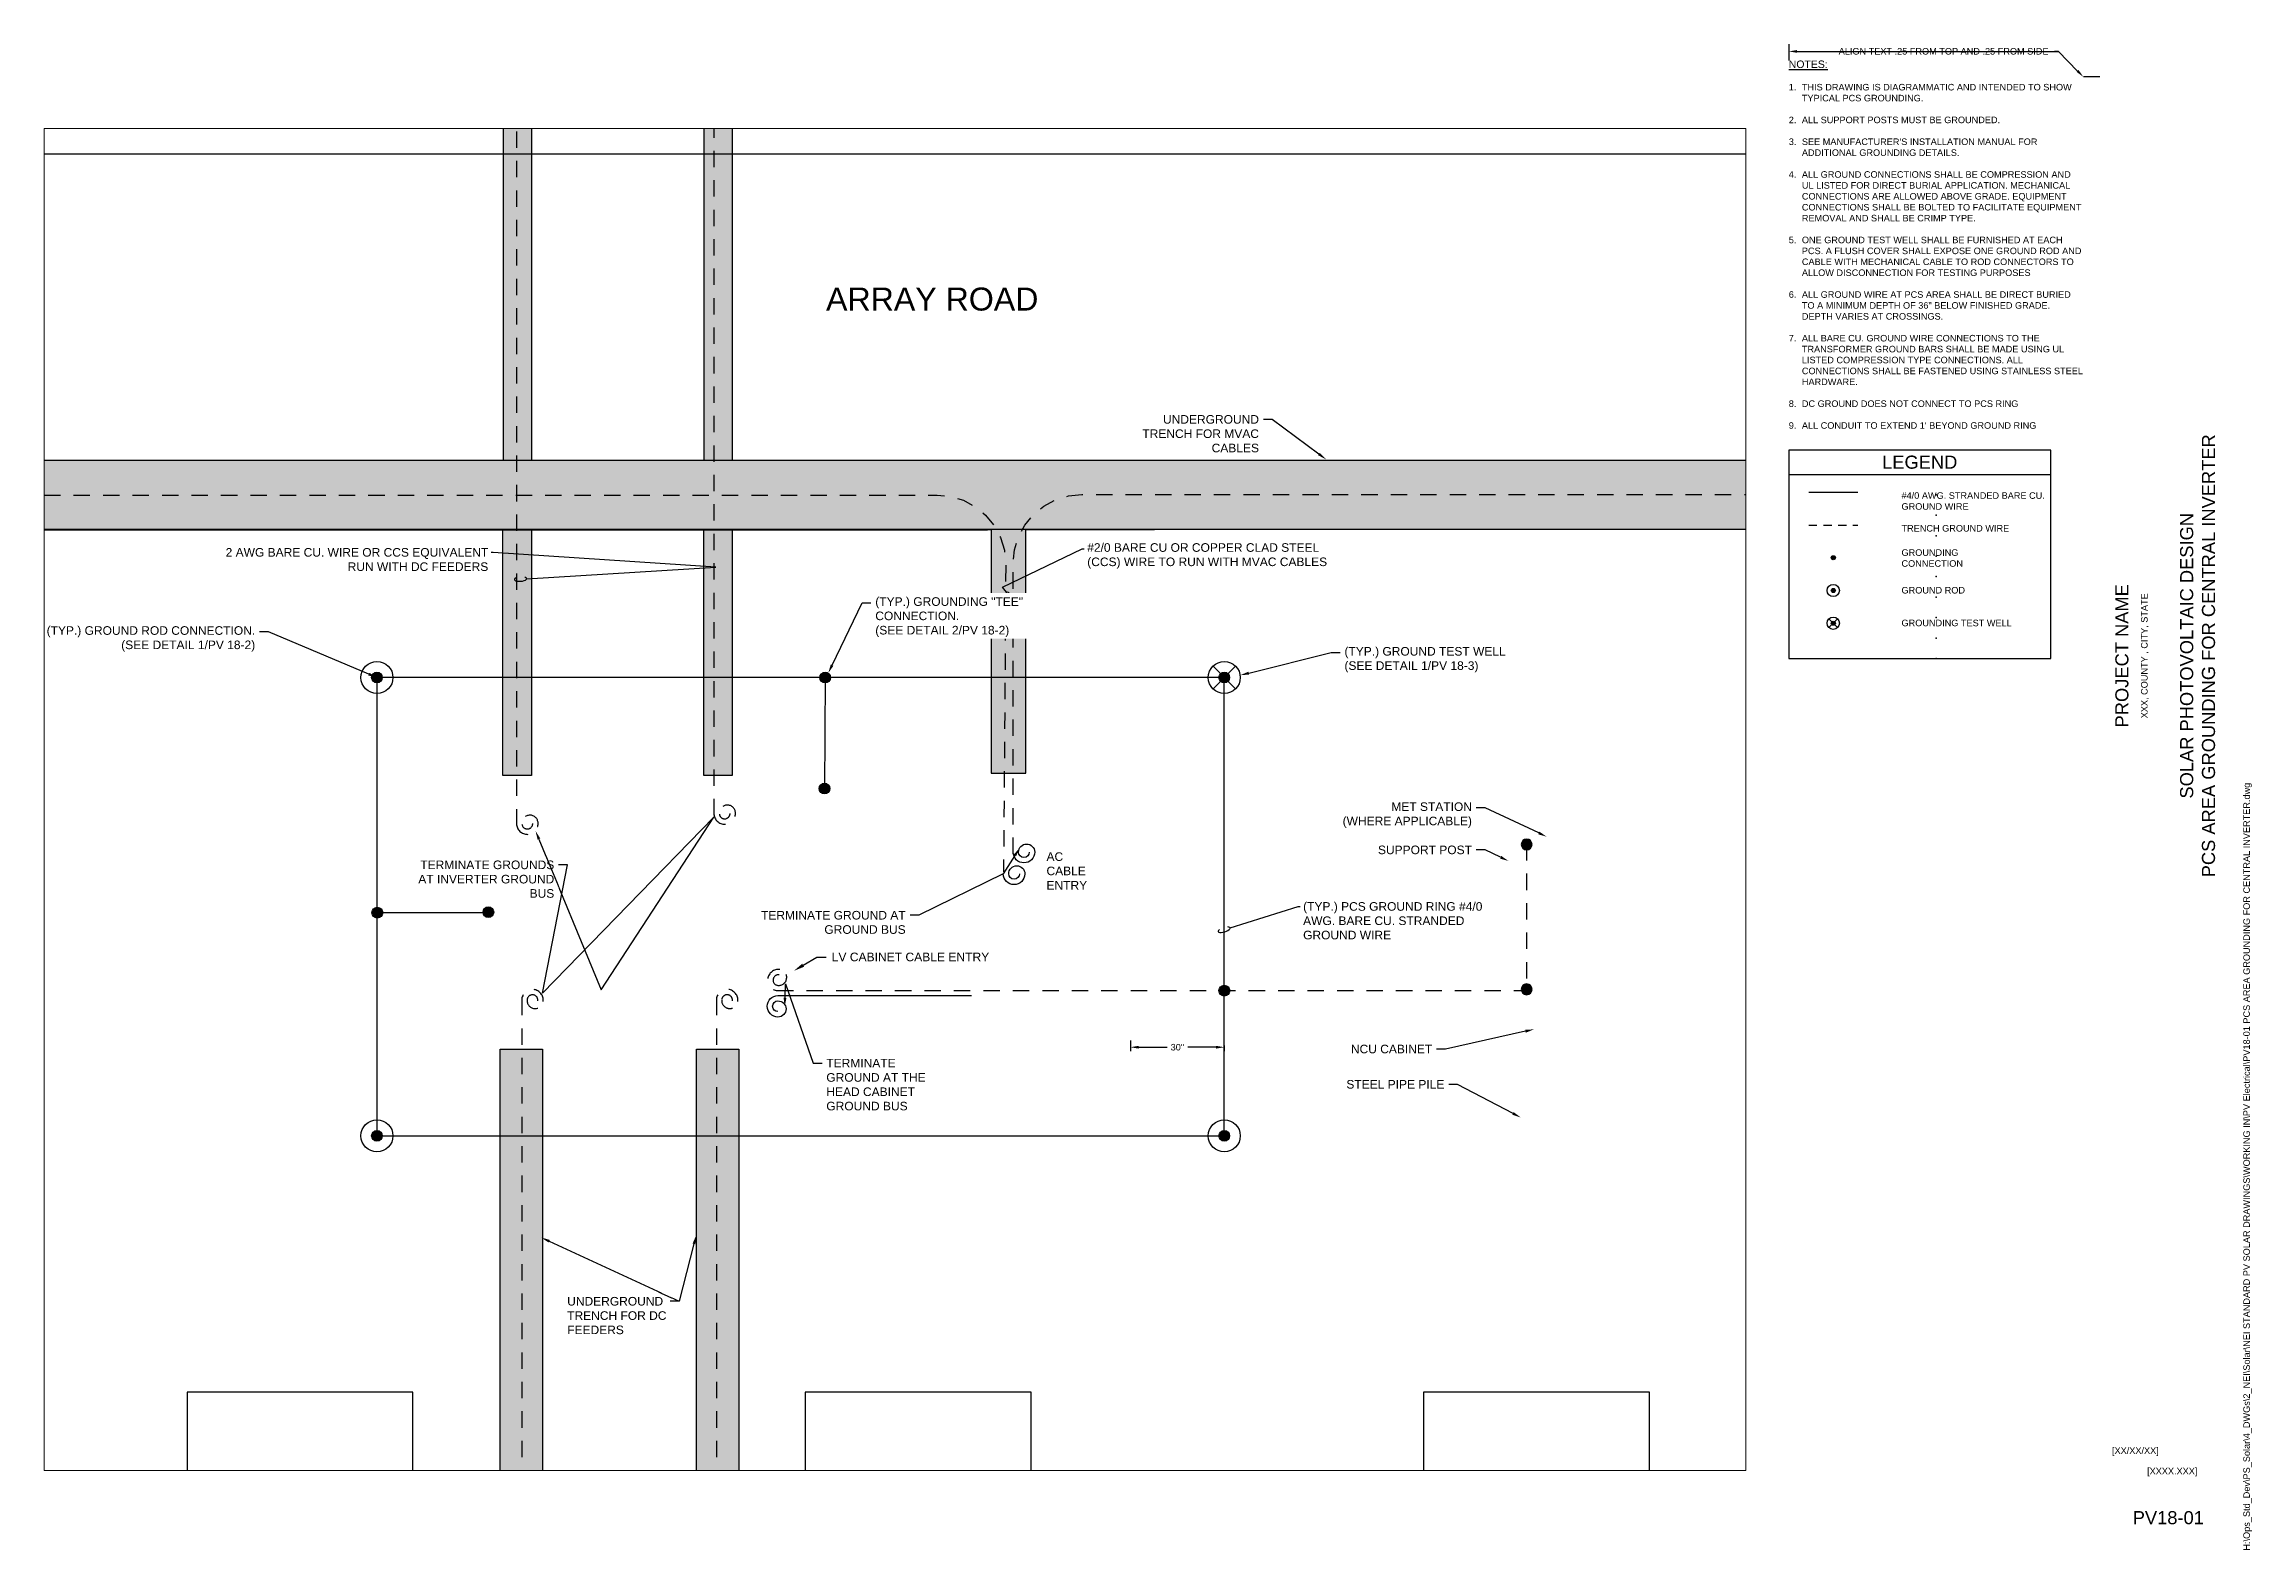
# Paper-space layout 'PV18-01 PCS AREA GROUNDING FOR CENTRAL INVERTER' of a CAD drawing. Header units: feet. Extents: x 1 to 34.7, y 0 to 23.
# The model-space entities are those that its viewports show. They can reach past a viewport. Long polylines and large blocks are cut down to what shows.
import ezdxf
from ezdxf import colors
from ezdxf.entities.mleader import LeaderData, LeaderLine
from ezdxf.enums import TextEntityAlignment as Align
from ezdxf.math import Vec2, Vec3

# ---------------------------------------------------------------- set-up
doc = ezdxf.new("R2010")
doc.units = ezdxf.units.FT
doc.header["$MEASUREMENT"] = 0
doc.linetypes.add('HIDDEN2', pattern=[0.1875, 0.125, -0.0625])
for name, color, linetype in [('C-ARRY-TABL', 253, 'Continuous'), ('E-CABL-UG1', 124, 'HIDDEN2'), ('E-CABL-UG4', 64, 'Continuous'), ('E-GRND', 3, 'Continuous'), ('E-TREN', 6, 'Continuous'), ('E-TREN-HATCH', 254, 'Continuous'), ('G-ANNO-DIMS', 1, 'Continuous'), ('G-ANNO-TEXT', 1, 'Continuous'), ('G-ANNO-TTBL', 1, 'Continuous'), ('G-NOTES', 7, 'Continuous'), ('G-TEXT', 7, 'Continuous')]:
    doc.layers.add(name, color=color, linetype=linetype)
doc.layers.add('G-NPLT', color=67, linetype='Continuous', plot=False)
doc.layers.add('VP', color=31, linetype='Continuous', plot=False)
doc.styles.add('NEI-A', font='arial.ttf')
doc.dimstyles.new('NEI-A', dxfattribs={"dimtxt": 0.1, "dimasz": 0.125, "dimexe": 0.0625, "dimexo": 0.0625, "dimgap": 0.0625, "dimtad": 0, "dimtih": 1, "dimtoh": 1, "dimdec": 4, "dimzin": 3, "dimdsep": 46, "dimlunit": 4, "dimtxsty": 'NEI-A', "dimcen": 0, "dimadec": 0, "dimazin": 0, "dimtfac": 0.75, "dimtdec": 4, "dimtofl": 0, "dimtmove": 0, "dimatfit": 3, "dimfxl": 1, "dimfrac": 1, "dimtolj": 1, "dimtzin": 0, "dimarcsym": 0})

psp = doc.layouts.new('PV18-01 PCS AREA GROUNDING FOR CENTRAL INVERTER')

# ---------------------------------------------------------------- texts
at = {"layer": 'G-ANNO-TEXT', "char_height": 0.1, "attachment_point": 1, "style": 'NEI-A'}
for s, width, gutter_width, heights, insert in [('\\A1;{\\H1.1429x;\\LNOTES:}\\P\\P\\pi-0.2,l0.2,t0.2;1.^ITHIS DRAWING IS DIAGRAMMATIC AND INTENDED TO SHOW TYPICAL PCS GROUNDING. \\P\\pi0,l0,tz;\\P\\pi-0.2,l0.2,t0.2;2.^IALL SUPPORT POSTS MUST BE GROUNDED.\\P\\pi0,l0,tz;\\P\\pi-0.2,l0.2,t0.2;3.^ISEE MANUFACTURER\'S INSTALLATION MANUAL FOR ADDITIONAL GROUNDING DETAILS.\\P\\pi0,l0,tz;\\P\\pi-0.2,l0.2,t0.2;4.^IALL GROUND CONNECTIONS SHALL BE COMPRESSION AND UL LISTED FOR DIRECT BURIAL APPLICATION. MECHANICAL CONNECTIONS ARE ALLOWED ABOVE GRADE. EQUIPMENT CONNECTIONS SHALL BE BOLTED TO FACILITATE EQUIPMENT REMOVAL AND SHALL BE CRIMP TYPE.\\P\\pi0,l0,tz;\\P\\pi-0.2,l0.2,t0.2;5.^IONE GROUND TEST WELL SHALL BE FURNISHED AT EACH PCS. A FLUSH COVER SHALL EXPOSE ONE GROUND ROD AND CABLE WITH MECHANICAL CABLE TO ROD CONNECTORS TO ALLOW DISCONNECTION FOR TESTING PURPOSES\\P\\pi0,l0,tz;\\P\\pi-0.2,l0.2,t0.2;6.^IALL GROUND WIRE AT PCS AREA SHALL BE DIRECT BURIED TO A MINIMUM DEPTH OF 36" BELOW FINISHED GRADE. DEPTH VARIES AT CROSSINGS. \\P\\pi0,l0,tz;\\P\\pi-0.2,l0.2,t0.2;7.^IALL BARE CU. GROUND WIRE CONNECTIONS TO THE TRANSFORMER GROUND BARS SHALL BE MADE USING UL LISTED COMPRESSION TYPE CONNECTIONS. ALL CONNECTIONS SHALL BE FASTENED USING STAINLESS STEEL HARDWARE.\\P\\pi0,l0,tz;\\P\\pi-0.2,l0.2,t0.2;8.^IDC GROUND DOES NOT CONNECT TO PCS RING\\P\\pi0,l0,tz;\\P\\pi-0.2,l0.2,t0.2;9.^IALL CONDUIT TO EXTEND 1\' BEYOND GROUND RING', 4.485819714, 0.9375, [9.8069827], (27.6590911, 22.7605874)), ('#4/0 AWG. STRANDED BARE CU. GROUND WIRE', 2.517438886, 0.546875, [0], (29.3802663, 16.1654356)), ('TRENCH GROUND WIRE', 3.255579909, 0.546875, [0], (29.3802663, 15.6654356)), ('GROUNDING CONNECTION', 1.662277524, 0.546875, [0], (29.3802663, 15.2944454)), ('GROUND ROD', 1.662277524, 0.546875, [0], (29.3802663, 14.7193824)), ('GROUNDING TEST WELL', 1.662277524, 0.546875, [0], (29.3802663, 14.2193824))]:
    psp.add_mtext_dynamic_manual_height_columns(s, width=width, gutter_width=gutter_width, heights=heights, dxfattribs=dict(at, insert=insert))
at = {"layer": 'G-ANNO-TTBL', "style": 'NEI-A'}
psp.add_text('XXX, COUNTY , CITY, STATE', height=0.1, rotation=90, dxfattribs=at).set_placement((33.09698, 13.6679761), align=Align.MIDDLE)
at = {"layer": 'G-ANNO-TTBL', "char_height": 0.2, "attachment_point": 5, "rotation": 90, "style": 'NEI-A'}
for s, width, gutter_width, heights, insert in [('SOLAR PHOTOVOLTAIC DESIGN\\PPCS AREA GROUNDING FOR CENTRAL INVERTER', 6.785694981, 0, [1.3758853], (33.9025976, 13.6679761)), ('PROJECT NAME', 7.884601935, 0.5, [0], (32.74698, 13.6679761))]:
    psp.add_mtext_dynamic_manual_height_columns(s, width=width, gutter_width=gutter_width, heights=heights, dxfattribs=dict(at, insert=insert))
at = {"layer": 'G-ANNO-TTBL', "style": 'NEI-A'}
for s, width, insert, char_height, attachment_point in [('[XX/XX/XX]', 0.854821881, (32.5947443, 1.5125015), 0.1, 4), ('[XXXX.XXX]', 0.854821881, (33.5147664, 1.1995873), 0.1, 5), ('PV18-01', 1.721795291, (33.4545456, 0.5017823), 0.2, 5)]:
    psp.add_mtext_dynamic_manual_height_columns(s, width=width, gutter_width=0.5, heights=[0], dxfattribs=dict(at, insert=insert, char_height=char_height, attachment_point=attachment_point))
at = {"layer": 'G-NPLT', "insert": (34.6000002, 0), "char_height": 0.1, "width": 13.971680785, "attachment_point": 1, "rotation": 90, "style": 'NEI-A'}
psp.add_mtext('H:\\\\Ops_Std_Dev\\\\PS_Solar\\\\4_DWGs\\\\2_NEI\\\\Solar\\\\NEI STANDARD PV SOLAR DRAWINGS\\\\WORKING IN\\\\PV Electrical\\\\PV18-01 PCS AREA GROUNDING FOR CENTRAL INVERTER.dwg', dxfattribs=at)

msp = doc.modelspace()

# ---------------------------------------------------------------- blocks, each defined once
blk = doc.blocks.new('GRND_ROD')
at = {"linetype": 'Continuous'}
h = blk.add_hatch(color=256, dxfattribs=at)
edge = h.paths.add_edge_path()
edge.add_arc((0, 0), 0.0312, 0, 360)
for radius in [0.0937, 0.0312]:
    blk.add_circle((0, 0), radius, dxfattribs=at)
blk = doc.blocks.new('GRND_TEST_WELL')
at = {"linetype": 'Continuous'}
h = blk.add_hatch(color=256, dxfattribs=at)
edge = h.paths.add_edge_path()
edge.add_arc((0, 0), 0.0312, 0, 360)
for p, q in [((-0.066, 0.066), (0.066, -0.066)), ((-0.066, -0.066), (0.066, 0.066))]:
    blk.add_line(p, q, dxfattribs=at)
for radius in [0.0937, 0.0312]:
    blk.add_circle((0, 0), radius, dxfattribs=at)
blk = doc.blocks.new('*D10')
at = {"layer": 'Defpoints', "color": 0, "transparency": 16777216}
for p in [(17.607, 7.855), (19.04, 7.78), (19.04, 7.689)]:
    blk.add_point(p, dxfattribs=at)
at = {"layer": 'G-ANNO-DIMS', "color": 0, "lineweight": -2, "transparency": 16777216}
for p, q in [((17.607, 7.793), (17.607, 7.627)), ((17.732, 7.689), (18.165, 7.689)), ((18.915, 7.689), (18.482, 7.689)), ((19.04, 7.717), (19.04, 7.627))]:
    blk.add_line(p, q, dxfattribs=at)
at = {"layer": 'G-ANNO-DIMS', "color": 0, "transparency": 16777216}
for points in [[(17.732, 7.71), (17.732, 7.668), (17.607, 7.689)], [(18.915, 7.71), (18.915, 7.668), (19.04, 7.689)]]:
    blk.add_solid(points, dxfattribs=at)
at = {"layer": 'G-ANNO-DIMS', "color": 0, "transparency": 16777216, "insert": (18.323, 7.689), "char_height": 0.1, "attachment_point": 5, "style": 'NEI-A'}
blk.add_mtext('\\A1;30"', dxfattribs=at)
blk = doc.blocks.new('*U9')
blk.add_lwpolyline([(-2, -3.1825), (2, -3.1825), (2, 0), (-2, 0)], close=True)
blk.add_lwpolyline([(-2, -0.37), (2, -0.37)])
at = {"layer": 'G-NPLT'}
for p in [(0.25, -0.6825), (0.25, -0.995), (0.25, -1.3075), (0.25, -1.62), (0.25, -1.9325), (0.25, -2.245), (0.25, -2.5575), (0.25, -2.87), (0.25, -3.1825)]:
    blk.add_point(p, dxfattribs=at)
at = {"layer": 'G-ANNO-TEXT', "insert": (0, -0.185), "char_height": 0.2, "attachment_point": 5, "style": 'NEI-A'}
blk.add_mtext_dynamic_manual_height_columns('LEGEND', width=3.607448, gutter_width=0.625, heights=[0], dxfattribs=at)
blk = doc.blocks.new('_Dot')
at = {"color": 0, "linetype": 'ByBlock', "lineweight": -2}
blk.add_line((-0.5, 0), (-1, 0), dxfattribs=at)
at = {"color": 0, "linetype": 'ByBlock', "const_width": 0.5}
blk.add_lwpolyline([(-0.25, 0, 1), (0.25, 0, 1)], format="xyb", close=True, dxfattribs=at)
blk = doc.blocks.new('GRND_CONNECTION')
at = {"linetype": 'Continuous'}
h = blk.add_hatch(color=256, dxfattribs=at)
edge = h.paths.add_edge_path()
edge.add_arc((0, 0), 0.0312, 0, 360)
blk.add_circle((0, 0), 0.0312, dxfattribs=at)
blk = doc.blocks.new('Equipment Callout Arrowhead .75')
at = {"color": 0}
blk.add_ellipse((-0.25, 0), major_axis=(0.743, 0), ratio=0.350959, start_param=-0.80282, end_param=3.944413, dxfattribs=at)
blk = doc.blocks.new('Coil Spare')
at = {"color": 64}
for centre, radius, start, end in [((0.125, 0), 0.125, 0, 180), ((0.125, 0), 0.0625, 0, 180), ((0.15625, 0), 0.09375, 180, 0)]:
    blk.add_arc(centre, radius, start, end, dxfattribs=at)

# ---------------------------------------------------------------- dimensions: what is measured, and where the dimension line sits
at = {"layer": 'G-ANNO-DIMS'}
dim = psp.add_linear_dim(base=(19.0397199, 7.6891604), p1=(17.6071142, 7.8551387), p2=(19.0397199, 7.7798182), text='30"', dimstyle='NEI-A', override={"dimlfac": -32.125191}, dxfattribs=at)
dim.commit()
dim.dimension.update_dxf_attribs({"geometry": '*D10', "text_midpoint": (18.3234171, 7.6891604)})

# ---------------------------------------------------------------- hatches: boundary and pattern name
at = {"layer": 'E-TREN-HATCH'}
h = msp.add_hatch(color=256, dxfattribs=at)
h.dxf.hatch_style = 1
h.paths.add_polyline_path([(1699.604, 3667.302), (1698.748, 3667.302), (1698.748, 3639.43), (1699.604, 3639.43)])
h = msp.add_hatch(color=256, dxfattribs=at)
h.dxf.hatch_style = 1
h.paths.add_polyline_path([(1698.52, 3631.078), (1698.52, 3601.075), (1699.813, 3601.075), (1699.813, 3631.078)])

# ---------------------------------------------------------------- linework, layer by layer
at = {"layer": 'E-TREN'}
msp.add_lwpolyline([(1699.603, 3646.944), (1699.603, 3639.429), (1698.744, 3639.429), (1698.744, 3646.935)], dxfattribs=at)
msp.add_lwpolyline([(1698.52, 3631.062), (1699.813, 3631.062), (1699.813, 3601.086), (1698.52, 3601.086)], close=True, dxfattribs=at)

# ---------------------------------------------------------------- next in the draw order: leaders
at = {"layer": 'G-TEXT', "color": 253}
ml = msp.add_multileader_mtext('Standard', dxfattribs=at)
ml.set_content('ARRAY ROAD', color=253, style='NEI-A')
ml.set_leader_properties()
ml.set_arrow_properties(name='DOT')
ml.build(insert=Vec2(0, 0))
ml.multileader.update_dxf_attribs({"dogleg_length": 0.36, "arrow_head_size": 0.351})
ctx = ml.context
ctx.base_point, ctx.char_height, ctx.arrow_head_size, ctx.landing_gap_size, ctx.plane_origin = Vec3(1703.182, 4020.805), 0.7021, 0.351, 0.00546, Vec3(1699.076, 4015.835)
notes = []
notes.append((ctx, [(0, (0, 0, 0), (0, 0), (1, 0), 1, [])]))
ctx.mtext.insert, ctx.mtext.width, ctx.mtext.flow_direction = Vec3(1703.187, 4021.162), 6.44019, 5
ctx.mtext.has_bg_fill, ctx.mtext.bg_color, ctx.mtext.bg_scale_factor, ctx.mtext.bg_transparency, ctx.mtext.use_window_bg_color = 1, -1073741824, 1.5, 0, 1
for ctx, leaders in notes:
    for number, flags, end, landing, length, lines in leaders:
        leader = LeaderData()
        leader.index, (leader.has_last_leader_line, leader.has_dogleg_vector, leader.attachment_direction) = number, flags
        leader.last_leader_point, leader.dogleg_vector, leader.dogleg_length = Vec3(end), Vec3(landing), length
        for number, points, colour, breaks in lines:
            line = LeaderLine()
            line.index, line.vertices, line.color, line.breaks = number, Vec3.list(points), colors.encode_raw_color(colour), breaks
            leader.lines.append(line)
        ctx.leaders.append(leader)

# ---------------------------------------------------------------- next in the draw order: leaders
ml = msp.add_multileader_mtext('Standard', dxfattribs=at)
ml.set_content('ARRAY ROAD', color=253, style='NEI-A')
ml.set_leader_properties()
ml.set_arrow_properties(name='DOT')
ml.build(insert=Vec2(0, 0))
ml.multileader.update_dxf_attribs({"dogleg_length": 0.36, "arrow_head_size": 0.351})
ctx = ml.context
ctx.base_point, ctx.char_height, ctx.arrow_head_size, ctx.landing_gap_size, ctx.plane_origin = Vec3(1856.872, 3971.368), 0.7021, 0.351, 0.00546, Vec3(1852.766, 3966.398)
notes = []
notes.append((ctx, [(0, (0, 0, 0), (0, 0), (1, 0), 1, [])]))
ctx.mtext.insert, ctx.mtext.width, ctx.mtext.flow_direction = Vec3(1856.877, 3971.725), 6.44019, 5
ctx.mtext.has_bg_fill, ctx.mtext.bg_color, ctx.mtext.bg_scale_factor, ctx.mtext.bg_transparency, ctx.mtext.use_window_bg_color = 1, -1073741824, 1.5, 0, 1
for ctx, leaders in notes:
    for number, flags, end, landing, length, lines in leaders:
        leader = LeaderData()
        leader.index, (leader.has_last_leader_line, leader.has_dogleg_vector, leader.attachment_direction) = number, flags
        leader.last_leader_point, leader.dogleg_vector, leader.dogleg_length = Vec3(end), Vec3(landing), length
        for number, points, colour, breaks in lines:
            line = LeaderLine()
            line.index, line.vertices, line.color, line.breaks = number, Vec3.list(points), colors.encode_raw_color(colour), breaks
            leader.lines.append(line)
        ctx.leaders.append(leader)

# ---------------------------------------------------------------- next in the draw order: leaders
ml = msp.add_multileader_mtext('Standard', dxfattribs=at)
ml.set_content('ARRAY ROAD', color=253, style='NEI-A')
ml.set_leader_properties()
ml.set_arrow_properties(name='DOT')
ml.build(insert=Vec2(0, 0))
ml.multileader.update_dxf_attribs({"dogleg_length": 0.36, "arrow_head_size": 0.351})
ctx = ml.context
ctx.base_point, ctx.char_height, ctx.arrow_head_size, ctx.landing_gap_size, ctx.plane_origin = Vec3(1853.255, 4342.653), 0.7021, 0.351, 0.00546, Vec3(1849.149, 4337.684)
notes = []
notes.append((ctx, [(0, (0, 0, 0), (0, 0), (1, 0), 1, [])]))
ctx.mtext.insert, ctx.mtext.width, ctx.mtext.flow_direction = Vec3(1853.26, 4343.01), 6.44019, 5
ctx.mtext.has_bg_fill, ctx.mtext.bg_color, ctx.mtext.bg_scale_factor, ctx.mtext.bg_transparency, ctx.mtext.use_window_bg_color = 1, -1073741824, 1.5, 0, 1
for ctx, leaders in notes:
    for number, flags, end, landing, length, lines in leaders:
        leader = LeaderData()
        leader.index, (leader.has_last_leader_line, leader.has_dogleg_vector, leader.attachment_direction) = number, flags
        leader.last_leader_point, leader.dogleg_vector, leader.dogleg_length = Vec3(end), Vec3(landing), length
        for number, points, colour, breaks in lines:
            line = LeaderLine()
            line.index, line.vertices, line.color, line.breaks = number, Vec3.list(points), colors.encode_raw_color(colour), breaks
            leader.lines.append(line)
        ctx.leaders.append(leader)

# ---------------------------------------------------------------- next in the draw order: leaders
ml = msp.add_multileader_mtext('Standard', dxfattribs=at)
ml.set_content('ARRAY ROAD', color=253, style='NEI-A')
ml.set_leader_properties()
ml.set_arrow_properties(name='DOT')
ml.build(insert=Vec2(0, 0))
ml.multileader.update_dxf_attribs({"dogleg_length": 0.36, "arrow_head_size": 0.351})
ctx = ml.context
ctx.base_point, ctx.char_height, ctx.arrow_head_size, ctx.landing_gap_size, ctx.plane_origin = Vec3(1856.872, 4342.653), 0.7021, 0.351, 0.00546, Vec3(1852.766, 4337.684)
notes = []
notes.append((ctx, [(0, (0, 0, 0), (0, 0), (1, 0), 1, [])]))
ctx.mtext.insert, ctx.mtext.width, ctx.mtext.flow_direction = Vec3(1856.877, 4343.01), 6.44019, 5
ctx.mtext.has_bg_fill, ctx.mtext.bg_color, ctx.mtext.bg_scale_factor, ctx.mtext.bg_transparency, ctx.mtext.use_window_bg_color = 1, -1073741824, 1.5, 0, 1
for ctx, leaders in notes:
    for number, flags, end, landing, length, lines in leaders:
        leader = LeaderData()
        leader.index, (leader.has_last_leader_line, leader.has_dogleg_vector, leader.attachment_direction) = number, flags
        leader.last_leader_point, leader.dogleg_vector, leader.dogleg_length = Vec3(end), Vec3(landing), length
        for number, points, colour, breaks in lines:
            line = LeaderLine()
            line.index, line.vertices, line.color, line.breaks = number, Vec3.list(points), colors.encode_raw_color(colour), breaks
            leader.lines.append(line)
        ctx.leaders.append(leader)

# ---------------------------------------------------------------- next in the draw order: leaders
ml = msp.add_multileader_mtext('Standard', dxfattribs=at)
ml.set_content('ARRAY ROAD', color=253, style='NEI-A')
ml.set_leader_properties()
ml.set_arrow_properties(name='DOT')
ml.build(insert=Vec2(0, 0))
ml.multileader.update_dxf_attribs({"dogleg_length": 0.36, "arrow_head_size": 0.351})
ctx = ml.context
ctx.base_point, ctx.char_height, ctx.arrow_head_size, ctx.landing_gap_size, ctx.plane_origin = Vec3(1861.165, 4206.775), 0.7021, 0.351, 0.00546, Vec3(1857.059, 4201.806)
notes = []
notes.append((ctx, [(0, (0, 0, 0), (0, 0), (1, 0), 1, [])]))
ctx.mtext.insert, ctx.mtext.width, ctx.mtext.flow_direction = Vec3(1861.17, 4207.132), 6.44019, 5
ctx.mtext.has_bg_fill, ctx.mtext.bg_color, ctx.mtext.bg_scale_factor, ctx.mtext.bg_transparency, ctx.mtext.use_window_bg_color = 1, -1073741824, 1.5, 0, 1
for ctx, leaders in notes:
    for number, flags, end, landing, length, lines in leaders:
        leader = LeaderData()
        leader.index, (leader.has_last_leader_line, leader.has_dogleg_vector, leader.attachment_direction) = number, flags
        leader.last_leader_point, leader.dogleg_vector, leader.dogleg_length = Vec3(end), Vec3(landing), length
        for number, points, colour, breaks in lines:
            line = LeaderLine()
            line.index, line.vertices, line.color, line.breaks = number, Vec3.list(points), colors.encode_raw_color(colour), breaks
            leader.lines.append(line)
        ctx.leaders.append(leader)

# ---------------------------------------------------------------- next in the draw order: leaders
ml = msp.add_multileader_mtext('Standard', dxfattribs=at)
ml.set_content('ARRAY ROAD', color=253, style='NEI-A')
ml.set_leader_properties()
ml.set_arrow_properties(name='DOT')
ml.build(insert=Vec2(0, 0))
ml.multileader.update_dxf_attribs({"dogleg_length": 0.36, "arrow_head_size": 0.351})
ctx = ml.context
ctx.base_point, ctx.char_height, ctx.arrow_head_size, ctx.landing_gap_size, ctx.plane_origin = Vec3(1768.587, 4346.709), 0.7021, 0.351, 0.00546, Vec3(1764.481, 4341.74)
notes = []
notes.append((ctx, [(0, (0, 0, 0), (0, 0), (1, 0), 1, [])]))
ctx.mtext.insert, ctx.mtext.width, ctx.mtext.flow_direction = Vec3(1768.592, 4347.066), 6.44019, 5
ctx.mtext.has_bg_fill, ctx.mtext.bg_color, ctx.mtext.bg_scale_factor, ctx.mtext.bg_transparency, ctx.mtext.use_window_bg_color = 1, -1073741824, 1.5, 0, 1
for ctx, leaders in notes:
    for number, flags, end, landing, length, lines in leaders:
        leader = LeaderData()
        leader.index, (leader.has_last_leader_line, leader.has_dogleg_vector, leader.attachment_direction) = number, flags
        leader.last_leader_point, leader.dogleg_vector, leader.dogleg_length = Vec3(end), Vec3(landing), length
        for number, points, colour, breaks in lines:
            line = LeaderLine()
            line.index, line.vertices, line.color, line.breaks = number, Vec3.list(points), colors.encode_raw_color(colour), breaks
            leader.lines.append(line)
        ctx.leaders.append(leader)

# ---------------------------------------------------------------- next in the draw order: leaders
ml = msp.add_multileader_mtext('Standard', dxfattribs=at)
ml.set_content('ARRAY ROAD', color=253, style='NEI-A')
ml.set_leader_properties()
ml.set_arrow_properties(name='DOT')
ml.build(insert=Vec2(0, 0))
ml.multileader.update_dxf_attribs({"dogleg_length": 0.36, "arrow_head_size": 0.351})
ctx = ml.context
ctx.base_point, ctx.char_height, ctx.arrow_head_size, ctx.landing_gap_size, ctx.plane_origin = Vec3(1707.094, 4205.12), 0.7021, 0.351, 0.00546, Vec3(1702.988, 4200.151)
notes = []
notes.append((ctx, [(0, (0, 0, 0), (0, 0), (1, 0), 1, [])]))
ctx.mtext.insert, ctx.mtext.width, ctx.mtext.flow_direction = Vec3(1707.099, 4205.477), 6.44019, 5
ctx.mtext.has_bg_fill, ctx.mtext.bg_color, ctx.mtext.bg_scale_factor, ctx.mtext.bg_transparency, ctx.mtext.use_window_bg_color = 1, -1073741824, 1.5, 0, 1
for ctx, leaders in notes:
    for number, flags, end, landing, length, lines in leaders:
        leader = LeaderData()
        leader.index, (leader.has_last_leader_line, leader.has_dogleg_vector, leader.attachment_direction) = number, flags
        leader.last_leader_point, leader.dogleg_vector, leader.dogleg_length = Vec3(end), Vec3(landing), length
        for number, points, colour, breaks in lines:
            line = LeaderLine()
            line.index, line.vertices, line.color, line.breaks = number, Vec3.list(points), colors.encode_raw_color(colour), breaks
            leader.lines.append(line)
        ctx.leaders.append(leader)

# ---------------------------------------------------------------- next in the draw order: leaders
ml = msp.add_multileader_mtext('Standard', dxfattribs=at)
ml.set_content('ARRAY ROAD', color=253, style='NEI-A')
ml.set_leader_properties()
ml.set_arrow_properties(name='DOT')
ml.build(insert=Vec2(0, 0))
ml.multileader.update_dxf_attribs({"dogleg_length": 0.36, "arrow_head_size": 0.351})
ctx = ml.context
ctx.base_point, ctx.char_height, ctx.arrow_head_size, ctx.landing_gap_size, ctx.plane_origin = Vec3(1771.911, 3881.273), 0.7021, 0.351, 0.00546, Vec3(1767.805, 3876.303)
notes = []
notes.append((ctx, [(0, (0, 0, 0), (0, 0), (1, 0), 1, [])]))
ctx.mtext.insert, ctx.mtext.width, ctx.mtext.flow_direction = Vec3(1771.916, 3881.63), 6.44019, 5
ctx.mtext.has_bg_fill, ctx.mtext.bg_color, ctx.mtext.bg_scale_factor, ctx.mtext.bg_transparency, ctx.mtext.use_window_bg_color = 1, -1073741824, 1.5, 0, 1
for ctx, leaders in notes:
    for number, flags, end, landing, length, lines in leaders:
        leader = LeaderData()
        leader.index, (leader.has_last_leader_line, leader.has_dogleg_vector, leader.attachment_direction) = number, flags
        leader.last_leader_point, leader.dogleg_vector, leader.dogleg_length = Vec3(end), Vec3(landing), length
        for number, points, colour, breaks in lines:
            line = LeaderLine()
            line.index, line.vertices, line.color, line.breaks = number, Vec3.list(points), colors.encode_raw_color(colour), breaks
            leader.lines.append(line)
        ctx.leaders.append(leader)

# ---------------------------------------------------------------- next in the draw order: hatches: boundary and pattern name
at = {"layer": 'E-TREN-HATCH'}
h = msp.add_hatch(color=256, dxfattribs=at)
h.dxf.hatch_style = 1
h.paths.add_polyline_path([(1742.321, 3646.956), (1742.321, 3649.054), (1718.432, 3649.054), (1718.432, 3646.956)])

# ---------------------------------------------------------------- next in the draw order: linework, layer by layer
at = {"layer": 'C-ARRY-TABL'}
for points in [[(1664.279, 3658.414), (1744.358, 3658.414)], [(1689.857, 3600.716), (1689.857, 3620.588), (1682.957, 3620.588), (1682.957, 3600.716)], [(1708.739, 3600.716), (1708.739, 3620.588), (1701.839, 3620.588), (1701.839, 3600.716)], [(1727.622, 3600.716), (1727.622, 3620.588), (1720.721, 3620.588), (1720.721, 3600.716)]]:
    msp.add_lwpolyline(points, dxfattribs=at)
at = {"layer": 'E-CABL-UG4', "flags": 128}
msp.add_lwpolyline([(1688.758, 3628.418), (1714.636, 3628.418), (1714.636, 3642.418), (1688.758, 3642.418)], close=True, dxfattribs=at)

# ---------------------------------------------------------------- next in the draw order: block references
at = {"layer": 'E-GRND'}
for name, p, xscale, yscale, zscale, rotation in [('GRND_ROD', (1688.758, 3642.418), 5.214970900475605, 5.214970900475605, 5.214970900475605, 270), ('GRND_TEST_WELL', (1714.636, 3642.418), 5.214970900475605, 5.214970900475605, 5.214970900475605, 270), ('GRND_CONNECTION', (1714.636, 3632.853), 5.259062130537732, 5.259062130537732, 5.259062130537732, 180), ('GRND_CONNECTION', (1723.869, 3632.893), -5.259062130537732, 5.259062130537732, 5.259062130537732, 180), ('GRND_ROD', (1714.636, 3628.418), 5.214970900475605, 5.214970900475605, 5.214970900475605, 270)]:
    msp.add_blockref(name, p, dxfattribs=dict(at, xscale=xscale, yscale=yscale, zscale=zscale, rotation=rotation))

# ---------------------------------------------------------------- next in the draw order: leaders
at = {"layer": 'G-ANNO-TEXT'}
ml = msp.add_multileader_mtext('Standard', dxfattribs=at)
ml.set_content('\\A1;(TYP.) PCS GROUND RING #4/0 AWG. BARE CU. STRANDED GROUND WIRE ', color=256, style='NEI-A')
ml.set_leader_properties()
ml.set_arrow_properties(name='Equipment Callout Arrowhead .75')
ml.build(insert=Vec2(0, 0))
ml.multileader.update_dxf_attribs({"dogleg_length": 0.0625, "arrow_head_size": 0.255})
ctx = ml.context
ctx.base_point, ctx.char_height, ctx.arrow_head_size, ctx.landing_gap_size, ctx.plane_origin = Vec3(1716.953, 3635.424), 0.26225, 0.255, 0.09, Vec3(1713.192, 3643.774)
notes = []
notes.append((ctx, [(0, (1, 1, 0), (1716.89, 3635.424), (1, 0), 0.0625, [(0, [(1714.569, 3634.695)], 0, [])])]))
ctx.mtext.insert, ctx.mtext.width, ctx.mtext.defined_height, ctx.mtext.flow_direction = Vec3(1717.043, 3635.557), 5.47508, 2.138, 5
ml = msp.add_multileader_mtext('Standard', dxfattribs=at)
ml.set_content('\\A1;NCU CABINET ', color=256, style='NEI-A')
ml.set_leader_properties()
ml.build(insert=Vec2(0, 0))
ml.multileader.update_dxf_attribs({"dogleg_length": 3.071, "arrow_head_size": 0.269})
ctx = ml.context
ctx.base_point, ctx.char_height, ctx.arrow_head_size, ctx.landing_gap_size, ctx.plane_origin = Vec3(1718.403, 3631.068), 0.26225, 0.269, 0.134, Vec3(1690.146, 3681.091)
ctx.text_align_type = 2
notes.append((ctx, [(0, (1, 1, 0), (1721.388, 3631.068), (-1, 0), 0.269, [(1, [(1724.097, 3631.672)], 0, [])])]))
ctx.mtext.insert, ctx.mtext.width, ctx.mtext.alignment, ctx.mtext.flow_direction = Vec3(1720.985, 3631.202), 2.47865, 3, 5
ctx.mtext.has_bg_fill, ctx.mtext.bg_color, ctx.mtext.bg_scale_factor, ctx.mtext.bg_transparency, ctx.mtext.use_window_bg_color = 1, -1073741824, 1.5, 0, 1
ml = msp.add_multileader_mtext('Standard', dxfattribs=at)
ml.set_content('\\A1;STEEL PIPE PILE', color=256, style='NEI-A')
ml.set_leader_properties()
ml.build(insert=Vec2(0, 0))
ml.multileader.update_dxf_attribs({"dogleg_length": 3.071, "arrow_head_size": 0.269})
ctx = ml.context
ctx.base_point, ctx.char_height, ctx.arrow_head_size, ctx.landing_gap_size, ctx.plane_origin = Vec3(1718.266, 3629.991), 0.26225, 0.269, 0.134, Vec3(1689.345, 3679.089)
ctx.text_align_type = 2
notes.append((ctx, [(0, (1, 1, 0), (1721.76, 3629.991), (-1, 0), 0.269, [(1, [(1723.691, 3628.977)], 0, [])])]))
ctx.mtext.insert, ctx.mtext.width, ctx.mtext.alignment, ctx.mtext.flow_direction = Vec3(1721.357, 3630.124), 2.97632, 3, 5
ctx.mtext.has_bg_fill, ctx.mtext.bg_color, ctx.mtext.bg_scale_factor, ctx.mtext.bg_transparency, ctx.mtext.use_window_bg_color = 1, -1073741824, 1.5, 0, 1
for ctx, leaders in notes:
    for number, flags, end, landing, length, lines in leaders:
        leader = LeaderData()
        leader.index, (leader.has_last_leader_line, leader.has_dogleg_vector, leader.attachment_direction) = number, flags
        leader.last_leader_point, leader.dogleg_vector, leader.dogleg_length = Vec3(end), Vec3(landing), length
        for number, points, colour, breaks in lines:
            line = LeaderLine()
            line.index, line.vertices, line.color, line.breaks = number, Vec3.list(points), colors.encode_raw_color(colour), breaks
            leader.lines.append(line)
        ctx.leaders.append(leader)

# ---------------------------------------------------------------- next in the draw order: leaders
at = {"layer": 'G-TEXT', "color": 253}
ml = msp.add_multileader_mtext('Standard', dxfattribs=at)
ml.set_content('ARRAY ROAD', color=253, style='NEI-A')
ml.set_leader_properties()
ml.set_arrow_properties(name='DOT')
ml.build(insert=Vec2(0, 0))
ml.multileader.update_dxf_attribs({"dogleg_length": 0.36, "arrow_head_size": 0.351})
ctx = ml.context
ctx.base_point, ctx.char_height, ctx.arrow_head_size, ctx.landing_gap_size, ctx.plane_origin = Vec3(1702.468, 3653.975), 0.7021, 0.351, 0.00546, Vec3(1698.362, 3649.006)
notes = []
notes.append((ctx, [(0, (0, 0, 0), (0, 0), (1, 0), 1, [])]))
ctx.mtext.insert, ctx.mtext.width, ctx.mtext.flow_direction = Vec3(1702.474, 3654.332), 6.44019, 5
ctx.mtext.has_bg_fill, ctx.mtext.bg_color, ctx.mtext.bg_scale_factor, ctx.mtext.bg_transparency, ctx.mtext.use_window_bg_color = 1, -1073741824, 1.5, 0, 1
for ctx, leaders in notes:
    for number, flags, end, landing, length, lines in leaders:
        leader = LeaderData()
        leader.index, (leader.has_last_leader_line, leader.has_dogleg_vector, leader.attachment_direction) = number, flags
        leader.last_leader_point, leader.dogleg_vector, leader.dogleg_length = Vec3(end), Vec3(landing), length
        for number, points, colour, breaks in lines:
            line = LeaderLine()
            line.index, line.vertices, line.color, line.breaks = number, Vec3.list(points), colors.encode_raw_color(colour), breaks
            leader.lines.append(line)
        ctx.leaders.append(leader)

# ---------------------------------------------------------------- next in the draw order: hatches: boundary and pattern name
at = {"layer": 'E-TREN-HATCH'}
h = msp.add_hatch(color=256, dxfattribs=at)
h.dxf.hatch_style = 1
h.paths.add_polyline_path([(1693.481, 3667.294), (1692.626, 3667.294), (1692.626, 3639.43), (1693.481, 3639.43)])
h = msp.add_hatch(color=256, dxfattribs=at)
h.dxf.hatch_style = 1
h.paths.add_polyline_path([(1662.969, 3649.042), (1662.969, 3646.944), (1707.512, 3646.944), (1707.512, 3639.502), (1708.574, 3639.501), (1708.574, 3646.943), (1719.616, 3646.958), (1719.616, 3649.056)])
h = msp.add_hatch(color=256, dxfattribs=at)
h.dxf.hatch_style = 1
h.paths.add_polyline_path([(1692.519, 3631.078), (1692.519, 3601.075), (1693.813, 3601.075), (1693.813, 3631.078)])

# ---------------------------------------------------------------- next in the draw order: linework, layer by layer
at = {"layer": 'C-ARRY-TABL'}
msp.add_lwpolyline([(1663.893, 3646.956), (1742.318, 3646.956)], dxfattribs=at)
at = {"layer": 'E-CABL-UG1'}
for points in [[(1699.06, 3638.211), (1699.06, 3691.762)], [(1693.033, 3637.901), (1693.033, 3667.297)], [(1693.182, 3632.602), (1693.182, 3600.611)], [(1699.125, 3632.602), (1699.125, 3601.221)]]:
    msp.add_lwpolyline(points, dxfattribs=at)
for points in [[(1693.514, 3637.976, -1), (1693.187, 3637.937, -1), (1693.677, 3637.996, -1), (1693.024, 3637.918)], [(1699.541, 3638.285, -1), (1699.215, 3638.247, -1), (1699.704, 3638.305, -1), (1699.052, 3638.227)], [(1693.671, 3632.543, 1), (1693.345, 3632.582, 1), (1693.834, 3632.524, 1), (1693.182, 3632.602)], [(1699.615, 3632.543, 1), (1699.288, 3632.582, 1), (1699.778, 3632.524, 1), (1699.125, 3632.602)]]:
    msp.add_lwpolyline(points, format="xyb", dxfattribs=at)
at = {"layer": 'E-CABL-UG4', "flags": 128}
for points in [[(1702.446, 3642.418), (1702.424, 3639.002)], [(1692.187, 3635.235), (1688.769, 3635.235)]]:
    msp.add_lwpolyline(points, dxfattribs=at)
at = {"layer": 'E-TREN'}
for points in [[(1692.625, 3649.052), (1692.625, 3667.303), (1693.481, 3667.303), (1693.481, 3649.054)], [(1698.748, 3649.052), (1698.748, 3667.302), (1699.604, 3667.302), (1699.604, 3649.054)], [(1720.579, 3649.052), (1662.967, 3649.052), (1662.967, 3646.926), (1707.4, 3646.926)], [(1667.993, 3646.934), (1692.604, 3646.934)], [(1693.481, 3646.944), (1693.481, 3639.429), (1692.607, 3639.429), (1692.607, 3646.935)], [(1698.7, 3646.944), (1693.525, 3646.925)], [(1699.618, 3646.944), (1707.512, 3646.944), (1707.512, 3639.5), (1708.574, 3639.5), (1708.574, 3646.944), (1712.5, 3646.944)]]:
    msp.add_lwpolyline(points, dxfattribs=at)

# ---------------------------------------------------------------- next in the draw order: block references
at = {"layer": 'E-GRND', "xscale": 5.259062130537732, "yscale": 5.259062130537732, "zscale": 5.259062130537732}
for p, rotation in [((1702.446, 3642.418), 270), ((1702.426, 3639.027), 180), ((1688.769, 3635.235), 180), ((1692.161, 3635.25), 180)]:
    msp.add_blockref('GRND_CONNECTION', p, dxfattribs=dict(at, rotation=rotation))

# ---------------------------------------------------------------- next in the draw order: texts
at = {"color": 1, "insert": (1709.206, 3637.079), "char_height": 0.2623, "width": 0.84206, "attachment_point": 1, "style": 'NEI-A'}
msp.add_mtext('AC \\PCABLE \\PENTRY', dxfattribs=at)

# ---------------------------------------------------------------- next in the draw order: leaders
at = {"layer": 'G-ANNO-TEXT'}
ml = msp.add_multileader_mtext('Standard', dxfattribs=at)
ml.set_content('2 AWG BARE CU. WIRE OR CCS EQUIVALENT{\\A1; RUN WITH DC FEEDERS }', color=256, style='NEI-A')
ml.set_leader_properties()
ml.set_arrow_properties(name='Equipment Callout Arrowhead .75')
ml.build(insert=Vec2(0, 0))
ml.multileader.update_dxf_attribs({"dogleg_length": 0.0625, "arrow_head_size": 0.255})
ctx = ml.context
ctx.base_point, ctx.char_height, ctx.arrow_head_size, ctx.landing_gap_size, ctx.plane_origin = Vec3(1684.065, 3646.24), 0.26225, 0.255, 0.09, Vec3(1653.801, 3665.958)
ctx.text_align_type = 2
notes = []
notes.append((ctx, [(1, (1, 1, 0), (1692.309, 3646.24), (-1, 0), 0.0625, [(0, [(1693.079, 3645.423), (1699.11, 3645.79)], 0, [])])]))
ctx.mtext.insert, ctx.mtext.width, ctx.mtext.defined_height, ctx.mtext.alignment, ctx.mtext.flow_direction = Vec3(1692.157, 3646.374), 8.15401, 2.138, 3, 5
ml = msp.add_multileader_mtext('Standard', dxfattribs=at)
ml.set_content('#2/0 BARE CU OR COPPER CLAD STEEL (CCS) WIRE{\\A1; TO RUN WITH MVAC CABLES }', color=256, style='NEI-A')
ml.set_leader_properties()
ml.set_arrow_properties(name='Equipment Callout Arrowhead .75')
ml.build(insert=Vec2(0, 0))
ml.multileader.update_dxf_attribs({"dogleg_length": 0.0625, "arrow_head_size": 0.255})
ctx = ml.context
ctx.base_point, ctx.char_height, ctx.arrow_head_size, ctx.landing_gap_size, ctx.plane_origin = Vec3(1710.36, 3646.353), 0.26225, 0.255, 0.09, Vec3(1674.507, 3666.07)
notes.append((ctx, [(0, (1, 1, 0), (1710.298, 3646.353), (1, 0), 0.0625, [(0, [(1708.13, 3644.817), (1707.867, 3645.18)], 0, [])])]))
ctx.mtext.insert, ctx.mtext.width, ctx.mtext.defined_height, ctx.mtext.flow_direction = Vec3(1710.45, 3646.522), 8.15401, 2.138, 5
ml = msp.add_multileader_mtext('Standard', dxfattribs=at)
ml.set_content('\\A1;TERMINATE GROUND AT GROUND BUS', color=256, style='NEI-A')
ml.set_leader_properties()
ml.build(insert=Vec2(0, 0))
ml.multileader.update_dxf_attribs({"dogleg_length": 3.071, "arrow_head_size": 0.269})
ctx = ml.context
ctx.base_point, ctx.char_height, ctx.arrow_head_size, ctx.landing_gap_size, ctx.plane_origin = Vec3(1700.37, 3635.156), 0.26225, 0.269, 0.134, Vec3(1710.886, 3670.79)
ctx.text_align_type = 2
notes.append((ctx, [(0, (1, 1, 0), (1705.308, 3635.156), (-1, 0), 0.269, [(1, [(1708.387, 3637.214), (1707.887, 3636.422)], 0, [])])]))
ctx.mtext.insert, ctx.mtext.width, ctx.mtext.defined_height, ctx.mtext.alignment, ctx.mtext.flow_direction = Vec3(1704.905, 3635.289), 5.29207, 0.605, 3, 5
ctx.mtext.has_bg_fill, ctx.mtext.bg_color, ctx.mtext.bg_scale_factor, ctx.mtext.bg_transparency, ctx.mtext.use_window_bg_color = 1, -1073741824, 1.5, 0, 1
for ctx, leaders in notes:
    for number, flags, end, landing, length, lines in leaders:
        leader = LeaderData()
        leader.index, (leader.has_last_leader_line, leader.has_dogleg_vector, leader.attachment_direction) = number, flags
        leader.last_leader_point, leader.dogleg_vector, leader.dogleg_length = Vec3(end), Vec3(landing), length
        for number, points, colour, breaks in lines:
            line = LeaderLine()
            line.index, line.vertices, line.color, line.breaks = number, Vec3.list(points), colors.encode_raw_color(colour), breaks
            leader.lines.append(line)
        ctx.leaders.append(leader)

# ---------------------------------------------------------------- next in the draw order: linework, layer by layer
at = {"layer": 'E-CABL-UG1', "flags": 128}
for points in [[(1662.916, 3647.993), (1705.864, 3647.993, -0.414214), (1707.962, 3645.895), (1707.895, 3636.488)], [(1708.188, 3637.033), (1708.188, 3645.909, -0.414214), (1710.286, 3648.007), (1742.348, 3648.007)]]:
    msp.add_lwpolyline(points, format="xyb", dxfattribs=at)

# ---------------------------------------------------------------- next in the draw order: block references
at = {"layer": 'E-CABL-UG4', "xscale": -2.629531065268866, "yscale": 2.629531065268866, "zscale": 2.629531065268866, "rotation": 180}
for p in [(1708.188, 3637.086), (1707.887, 3636.422)]:
    msp.add_blockref('Coil Spare', p, dxfattribs=at)

# ---------------------------------------------------------------- next in the draw order: leaders
at = {"layer": 'G-ANNO-TEXT'}
ml = msp.add_multileader_mtext('Standard', dxfattribs=at)
ml.set_content('\\A1;UNDERGROUND TRENCH FOR MVAC CABLES ', color=256, style='NEI-A')
ml.set_leader_properties()
ml.build(insert=Vec2(0, 0))
ml.multileader.update_dxf_attribs({"dogleg_length": 3.071, "arrow_head_size": 0.269})
ctx = ml.context
ctx.base_point, ctx.char_height, ctx.arrow_head_size, ctx.landing_gap_size, ctx.plane_origin = Vec3(1711.06, 3650.302), 0.26225, 0.269, 0.134, Vec3(1765.933, 3597.293)
ctx.text_align_type = 2
notes = []
notes.append((ctx, [(1, (1, 1, 0), (1716.098, 3650.302), (-1, 0), 0.269, [(1, [(1717.742, 3649.085)], 0, [])])]))
ctx.mtext.insert, ctx.mtext.width, ctx.mtext.alignment, ctx.mtext.flow_direction = Vec3(1715.695, 3650.436), 4.53231, 3, 5
ctx.mtext.has_bg_fill, ctx.mtext.bg_color, ctx.mtext.bg_scale_factor, ctx.mtext.bg_transparency, ctx.mtext.use_window_bg_color = 1, -1073741824, 1.5, 0, 1
ml = msp.add_multileader_mtext('Standard', dxfattribs=at)
ml.set_content('LV CABINET CABLE ENTRY', color=256, style='NEI-A')
ml.set_leader_properties()
ml.build(insert=Vec2(0, 0))
ml.multileader.update_dxf_attribs({"dogleg_length": 0.0625, "arrow_head_size": 0.33, "scale": 768})
ctx = ml.context
ctx.base_point, ctx.scale, ctx.char_height, ctx.arrow_head_size, ctx.landing_gap_size, ctx.plane_origin = Vec3(1702.481, 3633.881), 768, 0.26378, 0.33, 0.165, Vec3(1699.96, 3630.719)
notes.append((ctx, [(1, (1, 1, 0), (1702.187, 3633.881), (1, 0), 0.294, [(0, [(1701.492, 3633.458)], 0, [])])]))
ctx.mtext.insert, ctx.mtext.flow_direction = Vec3(1702.646, 3634.015), 5
ctx.mtext.has_bg_fill, ctx.mtext.bg_color, ctx.mtext.bg_scale_factor, ctx.mtext.bg_transparency, ctx.mtext.use_window_bg_color = 1, -1027028792, 1.5, 0, 1
ml = msp.add_multileader_mtext('Standard', dxfattribs=at)
ml.set_content('\\A1;UNDERGROUND TRENCH FOR DC FEEDERS ', color=256, style='NEI-A')
ml.set_leader_properties()
ml.build(insert=Vec2(0, 0))
ml.multileader.update_dxf_attribs({"dogleg_length": 3.071, "arrow_head_size": 0.269})
ctx = ml.context
ctx.base_point, ctx.char_height, ctx.arrow_head_size, ctx.landing_gap_size, ctx.plane_origin = Vec3(1694.434, 3623.363), 0.26225, 0.269, 0.134, Vec3(1751.529, 3577.531)
notes.append((ctx, [(1, (1, 1, 0), (1697.985, 3623.363), (-1, 0), 0.273, [(0, [(1693.775, 3625.311)], 0, []), (1, [(1698.507, 3625.376)], 0, [])])]))
ctx.mtext.insert, ctx.mtext.width, ctx.mtext.flow_direction = Vec3(1694.568, 3623.496), 3.07183, 5
ctx.mtext.has_bg_fill, ctx.mtext.bg_color, ctx.mtext.bg_scale_factor, ctx.mtext.bg_transparency, ctx.mtext.use_window_bg_color = 1, -1073741824, 1.5, 0, 1
for ctx, leaders in notes:
    for number, flags, end, landing, length, lines in leaders:
        leader = LeaderData()
        leader.index, (leader.has_last_leader_line, leader.has_dogleg_vector, leader.attachment_direction) = number, flags
        leader.last_leader_point, leader.dogleg_vector, leader.dogleg_length = Vec3(end), Vec3(landing), length
        for number, points, colour, breaks in lines:
            line = LeaderLine()
            line.index, line.vertices, line.color, line.breaks = number, Vec3.list(points), colors.encode_raw_color(colour), breaks
            leader.lines.append(line)
        ctx.leaders.append(leader)

# ---------------------------------------------------------------- next in the draw order: linework, layer by layer
at = {"layer": 'E-TREN'}
msp.add_lwpolyline([(1709.032, 3646.956), (1742.321, 3646.956), (1742.321, 3649.054), (1718.432, 3649.054)], dxfattribs=at)
msp.add_lwpolyline([(1692.519, 3631.062), (1693.813, 3631.062), (1693.813, 3601.086), (1692.519, 3601.086)], close=True, dxfattribs=at)

# ---------------------------------------------------------------- next in the draw order: leaders
at = {"layer": 'G-ANNO-TEXT'}
ml = msp.add_multileader_mtext('Standard', dxfattribs=at)
ml.set_content('\\A1;TERMINATE GROUNDS AT INVERTER GROUND BUS ', color=256, style='NEI-A')
ml.set_leader_properties()
ml.build(insert=Vec2(0, 0))
ml.multileader.update_dxf_attribs({"dogleg_length": 3.071, "arrow_head_size": 0.269})
ctx = ml.context
ctx.base_point, ctx.char_height, ctx.arrow_head_size, ctx.landing_gap_size, ctx.plane_origin = Vec3(1689.906, 3636.695), 0.26225, 0.269, 0.134, Vec3(1733.657, 3659.012)
ctx.text_align_type = 2
notes = []
notes.append((ctx, [(0, (1, 1, 0), (1694.576, 3636.695), (-1, 0), 0.269, [(3, [(1693.602, 3637.733), (1695.603, 3632.881), (1699.049, 3638.151), (1693.816, 3632.779)], 0, [])])]))
ctx.mtext.insert, ctx.mtext.width, ctx.mtext.defined_height, ctx.mtext.alignment, ctx.mtext.flow_direction = Vec3(1694.173, 3636.828), 4.61339, 0.605, 3, 5
ctx.mtext.has_bg_fill, ctx.mtext.bg_color, ctx.mtext.bg_scale_factor, ctx.mtext.bg_transparency, ctx.mtext.use_window_bg_color = 1, -1073741824, 1.5, 0, 1
ml = msp.add_multileader_mtext('Standard', dxfattribs=at)
ml.set_content('\\A1;MET STATION (WHERE APPLICABLE)', color=256, style='NEI-A')
ml.set_leader_properties()
ml.build(insert=Vec2(0, 0))
ml.multileader.update_dxf_attribs({"dogleg_length": 3.071, "arrow_head_size": 0.269})
ctx = ml.context
ctx.base_point, ctx.char_height, ctx.arrow_head_size, ctx.landing_gap_size, ctx.plane_origin = Vec3(1718.151, 3638.435), 0.26225, 0.269, 0.134, Vec3(1690.187, 3688.665)
ctx.text_align_type = 2
notes.append((ctx, [(0, (1, 1, 0), (1722.602, 3638.435), (-1, 0), 0.269, [(1, [(1724.483, 3637.556)], 0, [])])]))
ctx.mtext.insert, ctx.mtext.width, ctx.mtext.alignment, ctx.mtext.flow_direction = Vec3(1722.199, 3638.605), 3.93893, 3, 5
ctx.mtext.has_bg_fill, ctx.mtext.bg_color, ctx.mtext.bg_scale_factor, ctx.mtext.bg_transparency, ctx.mtext.use_window_bg_color = 1, -1073741824, 1.5, 0, 1
ml = msp.add_multileader_mtext('Standard', dxfattribs=at)
ml.set_content('\\A1;TERMINATE GROUND AT THE HEAD CABINET GROUND BUS', color=256, style='NEI-A')
ml.set_leader_properties()
ml.build(insert=Vec2(0, 0))
ml.multileader.update_dxf_attribs({"dogleg_length": 3.071, "arrow_head_size": 0.269})
ctx = ml.context
ctx.base_point, ctx.char_height, ctx.arrow_head_size, ctx.landing_gap_size, ctx.plane_origin = Vec3(1702.348, 3630.636), 0.26225, 0.269, 0.134, Vec3(1709.025, 3653.571)
notes.append((ctx, [(1, (1, 1, 0), (1702.079, 3630.636), (1, 0), 0.269, [(1, [(1701.21, 3632.366), (1701.239, 3633.063)], 0, [])])]))
ctx.mtext.insert, ctx.mtext.width, ctx.mtext.defined_height, ctx.mtext.flow_direction = Vec3(1702.482, 3630.77), 3.71583, 0.605, 5
ctx.mtext.has_bg_fill, ctx.mtext.bg_color, ctx.mtext.bg_scale_factor, ctx.mtext.bg_transparency, ctx.mtext.use_window_bg_color = 1, -1073741824, 1.5, 0, 1
for ctx, leaders in notes:
    for number, flags, end, landing, length, lines in leaders:
        leader = LeaderData()
        leader.index, (leader.has_last_leader_line, leader.has_dogleg_vector, leader.attachment_direction) = number, flags
        leader.last_leader_point, leader.dogleg_vector, leader.dogleg_length = Vec3(end), Vec3(landing), length
        for number, points, colour, breaks in lines:
            line = LeaderLine()
            line.index, line.vertices, line.color, line.breaks = number, Vec3.list(points), colors.encode_raw_color(colour), breaks
            leader.lines.append(line)
        ctx.leaders.append(leader)

# ---------------------------------------------------------------- next in the draw order: linework, layer by layer
at = {"layer": 'E-CABL-UG1'}
msp.add_lwpolyline([(1723.864, 3637.328), (1723.864, 3632.816)], dxfattribs=at)
msp.add_lwpolyline([(1701.037, 3633.338, 1), (1700.999, 3633.015, 1), (1701.057, 3633.5, 1), (1700.979, 3632.853), (1723.844, 3632.853)], format="xyb", dxfattribs=at)
at = {"layer": 'E-CABL-UG4', "flags": 128}
msp.add_lwpolyline([(1701.005, 3632.705), (1706.919, 3632.705)], dxfattribs=at)

# ---------------------------------------------------------------- next in the draw order: block references
at = {"layer": 'E-CABL-UG4', "xscale": -2.629531065268866, "yscale": 2.629531065268866, "zscale": 2.629531065268866, "rotation": 90}
msp.add_blockref('Coil Spare', (1701.005, 3632.705), dxfattribs=at)
at = {"layer": 'E-GRND', "xscale": -5.259062130537732, "yscale": 5.259062130537732, "zscale": 5.259062130537732, "rotation": 180}
msp.add_blockref('GRND_CONNECTION', (1723.869, 3637.32), dxfattribs=at)

# ---------------------------------------------------------------- next in the draw order: leaders
at = {"layer": 'G-ANNO-TEXT'}
ml = msp.add_multileader_mtext('Standard', dxfattribs=at)
ml.set_content('\\A1;SUPPORT POST', color=256, style='NEI-A')
ml.set_leader_properties()
ml.build(insert=Vec2(0, 0))
ml.multileader.update_dxf_attribs({"dogleg_length": 3.071, "arrow_head_size": 0.269})
ctx = ml.context
ctx.base_point, ctx.char_height, ctx.arrow_head_size, ctx.landing_gap_size, ctx.plane_origin = Vec3(1719.219, 3637.152), 0.26225, 0.269, 0.134, Vec3(1689.837, 3687.008)
ctx.text_align_type = 2
notes = []
notes.append((ctx, [(0, (1, 1, 0), (1722.602, 3637.152), (-1, 0), 0.269, [(1, [(1723.318, 3636.813)], 0, [])])]))
ctx.mtext.insert, ctx.mtext.width, ctx.mtext.alignment, ctx.mtext.flow_direction = Vec3(1722.199, 3637.285), 2.86559, 3, 5
ctx.mtext.has_bg_fill, ctx.mtext.bg_color, ctx.mtext.bg_scale_factor, ctx.mtext.bg_transparency, ctx.mtext.use_window_bg_color = 1, -1073741824, 1.5, 0, 1
for ctx, leaders in notes:
    for number, flags, end, landing, length, lines in leaders:
        leader = LeaderData()
        leader.index, (leader.has_last_leader_line, leader.has_dogleg_vector, leader.attachment_direction) = number, flags
        leader.last_leader_point, leader.dogleg_vector, leader.dogleg_length = Vec3(end), Vec3(landing), length
        for number, points, colour, breaks in lines:
            line = LeaderLine()
            line.index, line.vertices, line.color, line.breaks = number, Vec3.list(points), colors.encode_raw_color(colour), breaks
            leader.lines.append(line)
        ctx.leaders.append(leader)

# ---------------------------------------------------------------- next in the draw order: leaders
at = {"layer": 'G-TEXT', "color": 253}
ml = msp.add_multileader_mtext('Standard', dxfattribs=at)
ml.set_content('ARRAY ROAD', color=253, style='NEI-A')
ml.set_leader_properties()
ml.set_arrow_properties(name='DOT')
ml.build(insert=Vec2(0, 0))
ml.multileader.update_dxf_attribs({"dogleg_length": 0.36, "arrow_head_size": 0.351})
ctx = ml.context
ctx.base_point, ctx.char_height, ctx.arrow_head_size, ctx.landing_gap_size, ctx.plane_origin = Vec3(2061.552, 4344.419), 0.7021, 0.351, 0.00546, Vec3(2057.446, 4339.45)
notes = []
notes.append((ctx, [(0, (0, 0, 0), (0, 0), (1, 0), 1, [])]))
ctx.mtext.insert, ctx.mtext.width, ctx.mtext.flow_direction = Vec3(2061.557, 4344.776), 6.44019, 5
ctx.mtext.has_bg_fill, ctx.mtext.bg_color, ctx.mtext.bg_scale_factor, ctx.mtext.bg_transparency, ctx.mtext.use_window_bg_color = 1, -1073741824, 1.5, 0, 1
for ctx, leaders in notes:
    for number, flags, end, landing, length, lines in leaders:
        leader = LeaderData()
        leader.index, (leader.has_last_leader_line, leader.has_dogleg_vector, leader.attachment_direction) = number, flags
        leader.last_leader_point, leader.dogleg_vector, leader.dogleg_length = Vec3(end), Vec3(landing), length
        for number, points, colour, breaks in lines:
            line = LeaderLine()
            line.index, line.vertices, line.color, line.breaks = number, Vec3.list(points), colors.encode_raw_color(colour), breaks
            leader.lines.append(line)
        ctx.leaders.append(leader)

# ---------------------------------------------------------------- next in the draw order: leaders
ml = msp.add_multileader_mtext('Standard', dxfattribs=at)
ml.set_content('ARRAY ROAD', color=253, style='NEI-A')
ml.set_leader_properties()
ml.set_arrow_properties(name='DOT')
ml.build(insert=Vec2(0, 0))
ml.multileader.update_dxf_attribs({"dogleg_length": 0.36, "arrow_head_size": 0.351})
ctx = ml.context
ctx.base_point, ctx.char_height, ctx.arrow_head_size, ctx.landing_gap_size, ctx.plane_origin = Vec3(2062.496, 3974.768), 0.7021, 0.351, 0.00546, Vec3(2058.39, 3969.799)
notes = []
notes.append((ctx, [(0, (0, 0, 0), (0, 0), (1, 0), 1, [])]))
ctx.mtext.insert, ctx.mtext.width, ctx.mtext.flow_direction = Vec3(2062.501, 3975.125), 6.44019, 5
ctx.mtext.has_bg_fill, ctx.mtext.bg_color, ctx.mtext.bg_scale_factor, ctx.mtext.bg_transparency, ctx.mtext.use_window_bg_color = 1, -1073741824, 1.5, 0, 1
for ctx, leaders in notes:
    for number, flags, end, landing, length, lines in leaders:
        leader = LeaderData()
        leader.index, (leader.has_last_leader_line, leader.has_dogleg_vector, leader.attachment_direction) = number, flags
        leader.last_leader_point, leader.dogleg_vector, leader.dogleg_length = Vec3(end), Vec3(landing), length
        for number, points, colour, breaks in lines:
            line = LeaderLine()
            line.index, line.vertices, line.color, line.breaks = number, Vec3.list(points), colors.encode_raw_color(colour), breaks
            leader.lines.append(line)
        ctx.leaders.append(leader)

# ---------------------------------------------------------------- next in the draw order: block references
at = {"layer": 'E-GRND', "xscale": 5.214970900475605, "yscale": 5.214970900475605, "zscale": 5.214970900475605, "rotation": 270}
msp.add_blockref('GRND_ROD', (1688.758, 3628.418), dxfattribs=at)

# ---------------------------------------------------------------- next in the draw order: leaders
at = {"layer": 'G-ANNO-TEXT'}
ml = msp.add_multileader_mtext('Standard', dxfattribs=at)
ml.set_content('{\\C7;(TYP.) GROUNDING "TEE" CONNECTION. \\P(SEE DETAIL 2/PV 18-2) }', color=256, style='NEI-A')
ml.set_leader_properties(color=256)
ml.build(insert=Vec2(0, 0))
ml.multileader.update_dxf_attribs({"dogleg_length": 0.269, "arrow_head_size": 0.269})
ctx = ml.context
ctx.base_point, ctx.char_height, ctx.arrow_head_size, ctx.landing_gap_size, ctx.plane_origin = Vec3(1703.842, 3644.702), 0.26225, 0.269, 0.134, Vec3(1712.871, 3641.557)
notes = []
notes.append((ctx, [(1, (1, 1, 0), (1703.574, 3644.702), (1, 0), 0.269, [(0, [(1702.54, 3642.553)], 0, [])])]))
ctx.mtext.insert, ctx.mtext.width, ctx.mtext.flow_direction = Vec3(1703.977, 3644.871), 4.71733, 5
ctx.mtext.has_bg_fill, ctx.mtext.bg_color, ctx.mtext.bg_scale_factor, ctx.mtext.bg_transparency, ctx.mtext.use_window_bg_color = 1, -1073741824, 1.5, 0, 1
ml = msp.add_multileader_mtext('Standard', dxfattribs=at)
ml.set_content('{\\C7;(TYP.) GROUND ROD CONNECTION. \\P(SEE DETAIL 1/PV 18-2) }', color=256, style='NEI-A')
ml.set_leader_properties(color=256)
ml.build(insert=Vec2(0, 0))
ml.multileader.update_dxf_attribs({"dogleg_length": 0.269, "arrow_head_size": 0.269})
ctx = ml.context
ctx.base_point, ctx.char_height, ctx.arrow_head_size, ctx.landing_gap_size, ctx.plane_origin = Vec3(1678.589, 3643.816), 0.26225, 0.269, 0.134, Vec3(1688.293, 3642.266)
ctx.text_align_type = 2
notes.append((ctx, [(0, (1, 1, 0), (1685.443, 3643.816), (-1, 0), 0.269, [(0, [(1688.758, 3642.418)], 0, [])])]))
ctx.mtext.insert, ctx.mtext.alignment, ctx.mtext.flow_direction = Vec3(1685.04, 3643.986), 3, 5
ctx.mtext.has_bg_fill, ctx.mtext.bg_color, ctx.mtext.bg_scale_factor, ctx.mtext.bg_transparency, ctx.mtext.use_window_bg_color = 1, -1073741824, 1.5, 0, 1
ml = msp.add_multileader_mtext('Standard', dxfattribs=at)
ml.set_content('{\\C7;(TYP.) GROUND TEST WELL \\P(SEE DETAIL 1/PV 18-3) }', color=256, style='NEI-A')
ml.set_leader_properties(color=256)
ml.build(insert=Vec2(0, 0))
ml.multileader.update_dxf_attribs({"dogleg_length": 0.269, "arrow_head_size": 0.269})
ctx = ml.context
ctx.base_point, ctx.char_height, ctx.arrow_head_size, ctx.landing_gap_size, ctx.plane_origin = Vec3(1718.17, 3643.181), 0.26225, 0.269, 0.134, Vec3(1714.655, 3642.336)
notes.append((ctx, [(1, (1, 1, 0), (1717.902, 3643.181), (1, 0), 0.269, [(0, [(1715.12, 3642.488)], 0, [])])]))
ctx.mtext.insert, ctx.mtext.flow_direction = Vec3(1718.305, 3643.351), 5
ctx.mtext.has_bg_fill, ctx.mtext.bg_color, ctx.mtext.bg_scale_factor, ctx.mtext.bg_transparency, ctx.mtext.use_window_bg_color = 1, -1073741824, 1.5, 0, 1
for ctx, leaders in notes:
    for number, flags, end, landing, length, lines in leaders:
        leader = LeaderData()
        leader.index, (leader.has_last_leader_line, leader.has_dogleg_vector, leader.attachment_direction) = number, flags
        leader.last_leader_point, leader.dogleg_vector, leader.dogleg_length = Vec3(end), Vec3(landing), length
        for number, points, colour, breaks in lines:
            line = LeaderLine()
            line.index, line.vertices, line.color, line.breaks = number, Vec3.list(points), colors.encode_raw_color(colour), breaks
            leader.lines.append(line)
        ctx.leaders.append(leader)

# ---------------------------------------------------------------- hatches: boundary and pattern name
at = {"layer": 'G-NOTES', "linetype": 'Continuous'}
h = psp.add_hatch(color=3, dxfattribs=at)
edge = h.paths.add_edge_path()
edge.add_arc((28.3391251, 15.1654356), 0.03125, 0, 360)

# ---------------------------------------------------------------- linework, layer by layer
at = {"layer": 'E-CABL-UG1'}
psp.add_lwpolyline([(27.9641251, 15.6654356), (28.7141251, 15.6654356)], dxfattribs=at)
at = {"layer": 'E-CABL-UG4', "flags": 128}
psp.add_lwpolyline([(27.9641251, 16.1654356), (28.7141251, 16.1654356)], dxfattribs=at)
at = {"layer": 'G-NOTES', "color": 3, "linetype": 'Continuous'}
psp.add_circle((28.3391251, 15.1654356), 0.03125, dxfattribs=at)
at = {"layer": 'G-NPLT'}
psp.add_line((32.4090911, 22.5105874), (32.1590911, 22.5105874), dxfattribs=at)
psp.add_lwpolyline([(27.6590911, 23.0105874), (27.6590911, 22.7605874)], dxfattribs=at)

# ---------------------------------------------------------------- block references
at = {"layer": 'E-GRND', "rotation": 270}
for name, p in [('GRND_ROD', (28.3391251, 14.6654356)), ('GRND_TEST_WELL', (28.3391251, 14.1654356))]:
    psp.add_blockref(name, p, dxfattribs=at)
at = {"layer": 'G-ANNO-TEXT'}
psp.add_blockref('*U9', (29.6590911, 16.8091329), dxfattribs=at)

psp.set_redraw_order([(e.dxf.handle, doc.entitydb.next_handle()) for e in psp.query("TEXT MTEXT ATTDEF DIMENSION ARC_DIMENSION")])  # texts and dimensions are drawn at this point

# ---------------------------------------------------------------- leaders
at = {"layer": 'G-NPLT'}
ml = psp.add_multileader_mtext('Standard', dxfattribs=at)
ml.set_content('ALIGN TEXT .25 FROM TOP AND .25 FROM SIDE', color=256, style='NEI-A')
ml.set_leader_properties()
ml.build(insert=Vec2(0, 0))
ml.multileader.update_dxf_attribs({"dogleg_length": 0.0625, "arrow_head_size": 0.1249442})
ctx = ml.context
ctx.base_point, ctx.char_height, ctx.arrow_head_size, ctx.landing_gap_size, ctx.plane_origin = Vec3(28.3384397, 22.9005583), 0.099955361, 0.1249442, 0.0899598, Vec3(29.0812512, 22.9524883)
ctx.text_align_type = 2
notes = []
notes.append((ctx, [(1, (1, 1, 0), (31.7777666, 22.9005583), (-1, 0), 0.0624721, [(0, [(27.6590911, 22.899392)], 0, []), (1, [(32.15677, 22.5105874)], 0, [])])]))
ctx.mtext.insert, ctx.mtext.width, ctx.mtext.alignment, ctx.mtext.flow_direction = Vec3(31.6253347, 22.9513882), 3.694064808, 3, 5
for ctx, leaders in notes:
    for number, flags, end, landing, length, lines in leaders:
        leader = LeaderData()
        leader.index, (leader.has_last_leader_line, leader.has_dogleg_vector, leader.attachment_direction) = number, flags
        leader.last_leader_point, leader.dogleg_vector, leader.dogleg_length = Vec3(end), Vec3(landing), length
        for number, points, colour, breaks in lines:
            line = LeaderLine()
            line.index, line.vertices, line.color, line.breaks = number, Vec3.list(points), colors.encode_raw_color(colour), breaks
            leader.lines.append(line)
        ctx.leaders.append(leader)

# ---------------------------------------------------------------- viewports
at = {"layer": 'VP'}
psp.add_viewport(center=(14.0107753, 11.4715939), size=(25.9838225, 20.5), view_center_point=(1704.5782779, 3638.6903057), view_height=41.000003308, dxfattribs=at)

doc.saveas('drawing.dxf')
